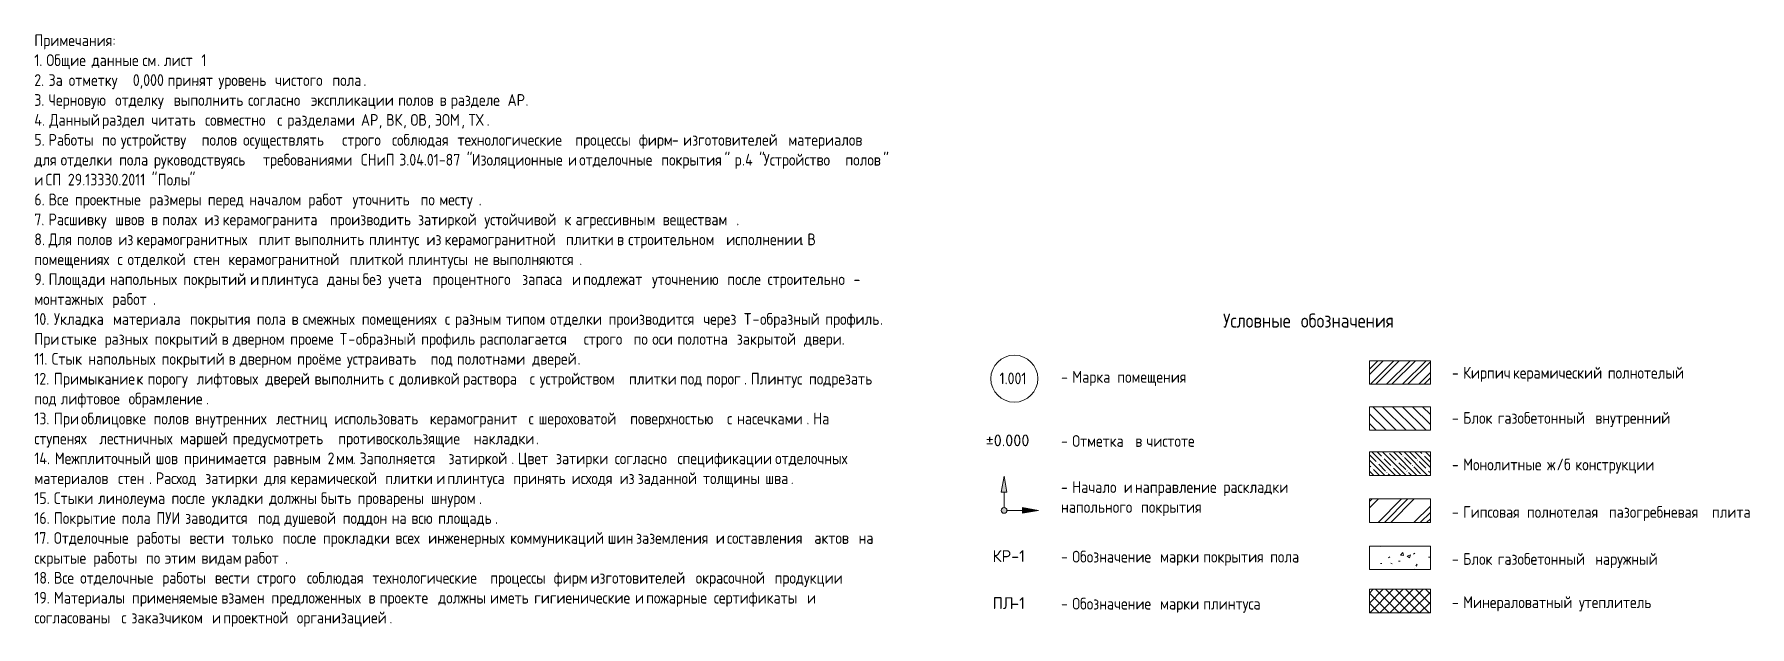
# Model space of a CAD drawing. Header units: millimetres. Extents: x 97 to 215964, y -4577 to 60645.
# Drawn here: x 97 to 36583, y 453 to 13050 of the extents above; entities that cross this region are included whole.
import ezdxf

# ---------------------------------------------------------------- set-up
doc = ezdxf.new("R2010")
doc.units = ezdxf.units.MM
for name, color, linetype, lineweight in [('A-DETL-____-THIN', 151, 'Continuous', 9), ('A-DETL-GENF-OTLN', 92, 'Continuous', 9), ('G-____-____-TEXT', 231, 'Continuous', 9)]:
    doc.layers.add(name, color=color, linetype=linetype, lineweight=lineweight)
doc.styles.add('GOST Common', font='GOST_Common.ttf', dxfattribs={"width": 0.9, "height": 250})
doc.styles.add('GOST Common_1', font='GOST_Common.ttf', dxfattribs={"width": 0.9, "height": 300})
doc.styles.add('ISOCPEUR', font='isocpeur.ttf', dxfattribs={"height": 250})

msp = doc.modelspace()

# ---------------------------------------------------------------- texts
at = {"layer": 'G-____-____-TEXT', "color": 7, "attachment_point": 1}
for s, insert, char_height, width, style in [('Примечания', (96.51237, 13047.95746), 250, 2013.0373125, 'GOST Common'), ('\\fGOST Common|b0|i0|c204|p34|;\\W.9;:', (1757.434245, 13047.95746), 250, 79.3670625, 'GOST Common'), ('1. ', (96.51237, 12624.624126), 250, 310.2530625, 'GOST Common'), ('Общие', (352.496745, 12624.624126), 250, 1075.0629375, 'GOST Common'), ('\\fGOST Common|b0|i0|c204|p34|;\\W.9; ', (1239.51237, 12624.624126), 250, 93.7974375, 'GOST Common'), ('данные', (1316.902995, 12624.624126), 250, 1212.1515, 'GOST Common'), ('\\fGOST Common|b0|i0|c204|p34|;\\W.9; ', (2317.027995, 12624.624126), 250, 93.7974375, 'GOST Common'), ('см', (2394.41862, 12624.624126), 250, 382.4049375, 'GOST Common'), ('. ', (2709.934245, 12624.624126), 250, 173.1645, 'GOST Common'), ('лист', (2852.809245, 12624.624126), 250, 800.8858125, 'GOST Common'), (' 1 .', (3513.60612, 12624.624126), 250, 404.0505, 'GOST Common'), ('2. ', (96.51237, 12201.290793), 250, 367.9745625, 'GOST Common'), ('За', (400.121745, 12201.290793), 250, 425.6960625, 'GOST Common'), ('\\fGOST Common|b0|i0|c204|p34|;\\W.9; ', (751.35612, 12201.290793), 250, 93.7974375, 'GOST Common'), ('отметку', (828.746745, 12201.290793), 250, 1486.328625, 'GOST Common'), (' 0,000 ', (2055.090495, 12201.290793), 250, 1060.6325625, 'GOST Common'), ('принят', (2930.19987, 12201.290793), 250, 1219.3666875, 'GOST Common'), ('\\fGOST Common|b0|i0|c204|p34|;\\W.9; ', (3936.277995, 12201.290793), 250, 93.7974375, 'GOST Common'), ('уровень', (4013.66862, 12201.290793), 250, 1363.6704375, 'GOST Common'), ('\\fGOST Common|b0|i0|c204|p34|;\\W.9; ', (5138.809245, 12201.290793), 250, 93.7974375, 'GOST Common'), ('чистого', (5216.19987, 12201.290793), 250, 1385.316, 'GOST Common'), ('\\fGOST Common|b0|i0|c204|p34|;\\W.9; ', (6359.19987, 12201.290793), 250, 93.7974375, 'GOST Common'), ('пола', (6436.590495, 12201.290793), 250, 800.8858125, 'GOST Common'), ('3. ', (96.51237, 11777.95746), 250, 367.9745625, 'GOST Common'), ('Черновую', (400.121745, 11777.95746), 250, 1623.4171875, 'GOST Common'), ('\\fGOST Common|b0|i0|c204|p34|;\\W.9; ', (1739.57487, 11777.95746), 250, 93.7974375, 'GOST Common'), ('отделку', (1816.965495, 11777.95746), 250, 1414.17675, 'GOST Common'), ('\\fGOST Common|b0|i0|c204|p34|;\\W.9; ', (2983.777995, 11777.95746), 250, 93.7974375, 'GOST Common'), ('выполнить', (3061.16862, 11777.95746), 250, 1825.4424375, 'GOST Common'), ('\\fGOST Common|b0|i0|c204|p34|;\\W.9; ', (4567.309245, 11777.95746), 250, 93.7974375, 'GOST Common'), ('согласно', (4644.69987, 11777.95746), 250, 1522.4045625, 'GOST Common'), ('\\fGOST Common|b0|i0|c204|p34|;\\W.9; ', (5900.809245, 11777.95746), 250, 93.7974375, 'GOST Common'), ('экспликации', (5978.19987, 11777.95746), 250, 2157.3410625, 'GOST Common'), ('\\fGOST Common|b0|i0|c204|p34|;\\W.9;.', (7097.38737, 12201.290793), 250, 79.3670625, 'GOST Common'), ('\\fGOST Common|b0|i0|c204|p34|;\\W.9; ', (7758.184245, 11777.95746), 250, 93.7974375, 'GOST Common'), ('полов', (7835.57487, 11777.95746), 250, 974.0503125, 'GOST Common'), ('\\fGOST Common|b0|i0|c204|p34|;\\W.9; ', (8639.246745, 11777.95746), 250, 93.7974375, 'GOST Common'), ('\\fGOST Common|b0|i0|c204|p34|;\\W.9;в', (8716.63737, 11777.95746), 250, 194.8100625, 'GOST Common'), ('\\fGOST Common|b0|i0|c204|p34|;\\W.9; ', (8877.371745, 11777.95746), 250, 93.7974375, 'GOST Common'), ('разделе', (8954.76237, 11777.95746), 250, 1370.885625, 'GOST Common'), ('\\fGOST Common|b0|i0|c204|p34|;\\W.9; ', (10085.85612, 11777.95746), 250, 93.7974375, 'GOST Common'), ('АР', (10163.246745, 11777.95746), 250, 461.772, 'GOST Common'), ('4. ', (96.51237, 11354.624126), 250, 389.620125, 'GOST Common'), ('Данный', (417.98112, 11354.624126), 250, 1262.6578125, 'GOST Common'), ('\\fGOST Common|b0|i0|c204|p34|;\\W.9; ', (1459.777995, 11354.624126), 250, 93.7974375, 'GOST Common'), ('раздел', (1537.16862, 11354.624126), 250, 1176.0755625, 'GOST Common'), ('\\fGOST Common|b0|i0|c204|p34|;\\W.9; ', (2507.527995, 11354.624126), 250, 93.7974375, 'GOST Common'), ('\\fGOST Common|b0|i0|c204|p34|;\\W.9; ', (3650.527995, 11354.624126), 250, 93.7974375, 'GOST Common'), ('\\fGOST Common|b0|i0|c204|p34|;\\W.9; ', (5186.434245, 11354.624126), 250, 93.7974375, 'GOST Common'), ('\\fGOST Common|b0|i0|c204|p34|;\\W.9; ', (5400.746745, 11354.624126), 250, 93.7974375, 'GOST Common'), ('разделами', (5478.13737, 11354.624126), 250, 1803.796875, 'GOST Common'), ('\\fGOST Common|b0|i0|c204|p34|;\\W.9; ', (6966.41862, 11354.624126), 250, 93.7974375, 'GOST Common'), ('АР', (7043.809245, 11354.624126), 250, 461.772, 'GOST Common'), ('ВК', (7579.590495, 11354.624126), 250, 440.1264375, 'GOST Common'), ('ОВ', (8097.51237, 11354.624126), 250, 440.1264375, 'GOST Common'), ('ЭОМ', (8615.434245, 11354.624126), 250, 685.4428125, 'GOST Common'), ('ТХ', (9335.76237, 11354.624126), 250, 461.772, 'GOST Common'), ('\\fGOST Common|b0|i0|c204|p34|;\\W.9;.', (10544.246745, 11777.95746), 250, 79.3670625, 'GOST Common'), ('читать', (2584.91862, 11354.624126), 250, 1291.5185625, 'GOST Common'), ('совместно', (3727.91862, 11354.624126), 250, 1767.7209375, 'GOST Common'), ('\\fGOST Common|b0|i0|c204|p34|;\\W.9;с', (5263.82487, 11354.624126), 250, 165.9493125, 'GOST Common'), (', ', (7424.809245, 11354.624126), 250, 187.594875, 'GOST Common'), (', ', (7942.73112, 11354.624126), 250, 187.594875, 'GOST Common'), (', ', (8460.652995, 11354.624126), 250, 187.594875, 'GOST Common'), (', ', (9180.98112, 11354.624126), 250, 187.594875, 'GOST Common'), ('\\fGOST Common|b0|i0|c204|p34|;\\W.9;.', (9716.76237, 11354.624126), 250, 79.3670625, 'GOST Common'), ('5. ', (96.51237, 10931.290793), 250, 367.9745625, 'GOST Common'), ('Работы', (400.121745, 10931.290793), 250, 1284.303375, 'GOST Common'), ('\\fGOST Common|b0|i0|c204|p34|;\\W.9; ', (1459.777995, 10931.290793), 250, 93.7974375, 'GOST Common'), ('по', (1537.16862, 10931.290793), 250, 389.620125, 'GOST Common'), ('\\fGOST Common|b0|i0|c204|p34|;\\W.9; ', (1858.63737, 10931.290793), 250, 93.7974375, 'GOST Common'), ('устройству', (1936.027995, 10931.290793), 250, 1991.39175, 'GOST Common'), ('\\fGOST Common|b0|i0|c204|p34|;\\W.9; ', (3579.090495, 10931.290793), 250, 93.7974375, 'GOST Common'), ('полов', (3656.48112, 10931.290793), 250, 974.0503125, 'GOST Common'), ('\\fGOST Common|b0|i0|c204|p34|;\\W.9; ', (4460.152995, 10931.290793), 250, 93.7974375, 'GOST Common'), ('осуществлять', (4537.54362, 10931.290793), 250, 2460.3789375, 'GOST Common'), ('\\fGOST Common|b0|i0|c204|p34|;\\W.9; ', (6567.559245, 10931.290793), 250, 93.7974375, 'GOST Common'), ('строго', (6644.94987, 10931.290793), 250, 1190.5059375, 'GOST Common'), ('\\fGOST Common|b0|i0|c204|p34|;\\W.9; ', (7627.215495, 10931.290793), 250, 93.7974375, 'GOST Common'), ('соблюдая', (7704.60612, 10931.290793), 250, 1594.5564375, 'GOST Common'), ('\\fGOST Common|b0|i0|c204|p34|;\\W.9; ', (9020.246745, 10931.290793), 250, 93.7974375, 'GOST Common'), ('технологические', (9097.63737, 10931.290793), 250, 2943.7965, 'GOST Common'), ('\\fGOST Common|b0|i0|c204|p34|;\\W.9; ', (11526.51237, 10931.290793), 250, 93.7974375, 'GOST Common'), ('процессы', (11603.902995, 10931.290793), 250, 1544.050125, 'GOST Common'), ('\\fGOST Common|b0|i0|c204|p34|;\\W.9; ', (12877.871745, 10931.290793), 250, 93.7974375, 'GOST Common'), ('фирм', (12955.26237, 10931.290793), 250, 851.392125, 'GOST Common'), ('- ', (13657.73112, 10931.290793), 250, 288.6075, 'GOST Common'), ('изготовителей', (13895.85612, 10931.290793), 250, 2619.1130625, 'GOST Common'), ('\\fGOST Common|b0|i0|c204|p34|;\\W.9; ', (16056.840495, 10931.290793), 250, 93.7974375, 'GOST Common'), ('материалов', (16134.23112, 10931.290793), 250, 2063.543625, 'GOST Common'), ('\\fGOST Common|b0|i0|c204|p34|;\\W.9; ', (17836.82487, 10931.290793), 250, 93.7974375, 'GOST Common'), ('для', (96.51237, 10507.95746), 250, 584.4301875, 'GOST Common'), ('\\fGOST Common|b0|i0|c204|p34|;\\W.9; ', (578.715495, 10507.95746), 250, 93.7974375, 'GOST Common'), ('отделки', (656.10612, 10507.95746), 250, 1414.17675, 'GOST Common'), ('\\fGOST Common|b0|i0|c204|p34|;\\W.9; ', (1822.91862, 10507.95746), 250, 93.7974375, 'GOST Common'), ('пола', (1900.309245, 10507.95746), 250, 800.8858125, 'GOST Common'), ('\\fGOST Common|b0|i0|c204|p34|;\\W.9; ', (2561.10612, 10507.95746), 250, 93.7974375, 'GOST Common'), ('руководствуясь', (2638.496745, 10507.95746), 250, 2720.1256875, 'GOST Common'), ('\\fGOST Common|b0|i0|c204|p34|;\\W.9; ', (4882.82487, 10507.95746), 250, 93.7974375, 'GOST Common'), ('требованиями', (4960.215495, 10507.95746), 250, 2431.5181875, 'GOST Common'), ('\\fGOST Common|b0|i0|c204|p34|;\\W.9; ', (6966.41862, 10507.95746), 250, 93.7974375, 'GOST Common'), ('СНиП', (7043.809245, 10507.95746), 250, 822.531375, 'GOST Common'), (' 3.04.01-87 "', (7722.465495, 10507.95746), 250, 2034.682875, 'GOST Common'), ('Изоляционные', (9401.246745, 10507.95746), 250, 2388.2270625, 'GOST Common'), ('\\fGOST Common|b0|i0|c204|p34|;\\W.9; ', (11371.73112, 10507.95746), 250, 93.7974375, 'GOST Common'), ('\\fGOST Common|b0|i0|c204|p34|;\\W.9;и', (11449.121745, 10507.95746), 250, 194.8100625, 'GOST Common'), ('\\fGOST Common|b0|i0|c204|p34|;\\W.9; ', (11609.85612, 10507.95746), 250, 93.7974375, 'GOST Common'), ('отделочные', (11687.246745, 10507.95746), 250, 2020.2525, 'GOST Common'), ('\\fGOST Common|b0|i0|c204|p34|;\\W.9; ', (13354.121745, 10507.95746), 250, 93.7974375, 'GOST Common'), ('покрытия', (13431.51237, 10507.95746), 250, 1630.632375, 'GOST Common'), ('" ', (14776.91862, 10507.95746), 250, 259.74675, 'GOST Common'), ('\\fGOST Common|b0|i0|c204|p34|;\\W.9;р', (14991.23112, 10507.95746), 250, 194.8100625, 'GOST Common'), ('.4 "', (15151.965495, 10507.95746), 250, 555.5694375, 'GOST Common'), ('Устройство', (15610.35612, 10507.95746), 250, 2013.0373125, 'GOST Common'), ('\\fGOST Common|b0|i0|c204|p34|;\\W.9; ', (17271.277995, 10507.95746), 250, 93.7974375, 'GOST Common'), ('полов', (17348.66862, 10507.95746), 250, 974.0503125, 'GOST Common'), ('" ', (18152.340495, 10507.95746), 250, 173.1645, 'GOST Common'), ('\\fGOST Common|b0|i0|c204|p34|;\\W.9;и', (96.51237, 10084.624126), 250, 194.8100625, 'GOST Common'), ('\\fGOST Common|b0|i0|c204|p34|;\\W.9; ', (257.246745, 10084.624126), 250, 93.7974375, 'GOST Common'), ('СП', (334.63737, 10084.624126), 250, 411.2656875, 'GOST Common'), (' 29.13330.2011 "', (673.965495, 10084.624126), 250, 2482.0245, 'GOST Common'), ('Полы', (2721.840495, 10084.624126), 250, 822.531375, 'GOST Common'), ('\\fGOST Common|b0|i0|c204|p34|;\\W.9;"', (3400.496745, 10084.624126), 250, 165.9493125, 'GOST Common'), ('6. ', (96.51237, 9661.290793), 250, 367.9745625, 'GOST Common'), ('Все', (400.121745, 9661.290793), 250, 584.4301875, 'GOST Common'), ('\\fGOST Common|b0|i0|c204|p34|;\\W.9; ', (882.32487, 9661.290793), 250, 93.7974375, 'GOST Common'), ('проектные', (959.715495, 9661.290793), 250, 1825.4424375, 'GOST Common'), ('\\fGOST Common|b0|i0|c204|p34|;\\W.9; ', (2465.85612, 9661.290793), 250, 93.7974375, 'GOST Common'), ('размеры', (2543.246745, 9661.290793), 250, 1414.17675, 'GOST Common'), ('\\fGOST Common|b0|i0|c204|p34|;\\W.9; ', (3710.059245, 9661.290793), 250, 93.7974375, 'GOST Common'), ('перед', (3787.44987, 9661.290793), 250, 974.0503125, 'GOST Common'), ('\\fGOST Common|b0|i0|c204|p34|;\\W.9; ', (4591.121745, 9661.290793), 250, 93.7974375, 'GOST Common'), ('началом', (4668.51237, 9661.290793), 250, 1428.607125, 'GOST Common'), ('\\fGOST Common|b0|i0|c204|p34|;\\W.9; ', (5847.23112, 9661.290793), 250, 93.7974375, 'GOST Common'), ('работ', (5924.621745, 9661.290793), 250, 1046.2021875, 'GOST Common'), ('\\fGOST Common|b0|i0|c204|p34|;\\W.9; ', (6787.82487, 9661.290793), 250, 93.7974375, 'GOST Common'), ('уточнить', (6865.215495, 9661.290793), 250, 1659.493125, 'GOST Common'), ('\\fGOST Common|b0|i0|c204|p34|;\\W.9; ', (8234.434245, 9661.290793), 250, 93.7974375, 'GOST Common'), ('по', (8311.82487, 9661.290793), 250, 389.620125, 'GOST Common'), ('\\fGOST Common|b0|i0|c204|p34|;\\W.9; ', (8633.29362, 9661.290793), 250, 93.7974375, 'GOST Common'), ('месту', (8710.684245, 9661.290793), 250, 1017.3414375, 'GOST Common'), ('7. ', (96.51237, 9237.95746), 250, 367.9745625, 'GOST Common'), ('Расшивку', (400.121745, 9237.95746), 250, 1623.4171875, 'GOST Common'), ('\\fGOST Common|b0|i0|c204|p34|;\\W.9; ', (1739.57487, 9237.95746), 250, 93.7974375, 'GOST Common'), ('швов', (1816.965495, 9237.95746), 250, 829.7465625, 'GOST Common'), ('\\fGOST Common|b0|i0|c204|p34|;\\W.9; ', (2501.57487, 9237.95746), 250, 93.7974375, 'GOST Common'), ('\\fGOST Common|b0|i0|c204|p34|;\\W.9;в', (2578.965495, 9237.95746), 250, 194.8100625, 'GOST Common'), ('\\fGOST Common|b0|i0|c204|p34|;\\W.9; ', (2739.69987, 9237.95746), 250, 93.7974375, 'GOST Common'), ('полах', (2817.090495, 9237.95746), 250, 995.695875, 'GOST Common'), ('\\fGOST Common|b0|i0|c204|p34|;\\W.9; ', (3638.621745, 9237.95746), 250, 93.7974375, 'GOST Common'), ('из', (3716.01237, 9237.95746), 250, 375.18975, 'GOST Common'), ('\\fGOST Common|b0|i0|c204|p34|;\\W.9; ', (4025.57487, 9237.95746), 250, 93.7974375, 'GOST Common'), ('керамогранита', (4102.965495, 9237.95746), 250, 2669.619375, 'GOST Common'), ('\\fGOST Common|b0|i0|c204|p34|;\\W.9; ', (6305.621745, 9237.95746), 250, 93.7974375, 'GOST Common'), ('производить', (6383.01237, 9237.95746), 250, 2178.986625, 'GOST Common'), ('\\fGOST Common|b0|i0|c204|p34|;\\W.9; ', (8180.85612, 9237.95746), 250, 93.7974375, 'GOST Common'), ('затиркой', (8258.246745, 9237.95746), 250, 1616.202, 'GOST Common'), ('\\fGOST Common|b0|i0|c204|p34|;\\W.9;.', (9550.07487, 9661.290793), 250, 79.3670625, 'GOST Common'), ('\\fGOST Common|b0|i0|c204|p34|;\\W.9; ', (9591.746745, 9237.95746), 250, 93.7974375, 'GOST Common'), ('устойчивой', (9669.13737, 9237.95746), 250, 1969.7461875, 'GOST Common'), ('\\fGOST Common|b0|i0|c204|p34|;\\W.9; ', (11294.340495, 9237.95746), 250, 93.7974375, 'GOST Common'), ('\\fGOST Common|b0|i0|c204|p34|;\\W.9;к', (11371.73112, 9237.95746), 250, 194.8100625, 'GOST Common'), ('\\fGOST Common|b0|i0|c204|p34|;\\W.9; ', (11532.465495, 9237.95746), 250, 93.7974375, 'GOST Common'), ('агрессивным', (11609.85612, 9237.95746), 250, 2150.125875, 'GOST Common'), ('\\fGOST Common|b0|i0|c204|p34|;\\W.9; ', (13383.88737, 9237.95746), 250, 93.7974375, 'GOST Common'), ('веществам', (13461.277995, 9237.95746), 250, 1897.5943125, 'GOST Common'), ('8. ', (96.51237, 8814.624126), 250, 367.9745625, 'GOST Common'), ('Для', (400.121745, 8814.624126), 250, 634.9365, 'GOST Common'), ('\\fGOST Common|b0|i0|c204|p34|;\\W.9; ', (923.996745, 8814.624126), 250, 93.7974375, 'GOST Common'), ('\\fGOST Common|b0|i0|c204|p34|;\\W.9; ', (1805.059245, 8814.624126), 250, 93.7974375, 'GOST Common'), ('из', (1882.44987, 8814.624126), 250, 375.18975, 'GOST Common'), ('\\fGOST Common|b0|i0|c204|p34|;\\W.9; ', (2192.01237, 8814.624126), 250, 93.7974375, 'GOST Common'), ('\\fGOST Common|b0|i0|c204|p34|;\\W.9; ', (4793.527995, 8814.624126), 250, 93.7974375, 'GOST Common'), ('\\fGOST Common|b0|i0|c204|p34|;\\W.9; ', (5555.527995, 8814.624126), 250, 93.7974375, 'GOST Common'), ('\\fGOST Common|b0|i0|c204|p34|;\\W.9; ', (7139.059245, 8814.624126), 250, 93.7974375, 'GOST Common'), ('\\fGOST Common|b0|i0|c204|p34|;\\W.9; ', (8359.44987, 8814.624126), 250, 93.7974375, 'GOST Common'), ('из', (8436.840495, 8814.624126), 250, 375.18975, 'GOST Common'), ('\\fGOST Common|b0|i0|c204|p34|;\\W.9; ', (8746.402995, 8814.624126), 250, 93.7974375, 'GOST Common'), ('керамогранитной', (8823.79362, 8814.624126), 250, 3037.5939375, 'GOST Common'), ('\\fGOST Common|b0|i0|c204|p34|;\\W.9; ', (11330.059245, 8814.624126), 250, 93.7974375, 'GOST Common'), ('\\fGOST Common|b0|i0|c204|p34|;\\W.9; ', (12413.527995, 8814.624126), 250, 93.7974375, 'GOST Common'), ('\\fGOST Common|b0|i0|c204|p34|;\\W.9; ', (12651.652995, 8814.624126), 250, 93.7974375, 'GOST Common'), ('\\fGOST Common|b0|i0|c204|p34|;\\W.9; ', (14735.246745, 8814.624126), 250, 93.7974375, 'GOST Common'), ('\\fGOST Common|b0|i0|c204|p34|;\\W.9;.', (15026.94987, 9237.95746), 250, 79.3670625, 'GOST Common'), ('\\fGOST Common|b0|i0|c204|p34|;\\W.9;В', (16539.04362, 8814.624126), 250, 223.6708125, 'GOST Common'), ('\\fGOST Common|b0|i0|c204|p34|;\\W.9; ', (16723.590495, 8814.624126), 250, 93.7974375, 'GOST Common'), ('полов', (1001.38737, 8814.624126), 250, 974.0503125, 'GOST Common'), ('отделкой', (2078.902995, 8391.290793), 250, 1608.9868125, 'GOST Common'), ('керамогранитных', (2269.402995, 8814.624126), 250, 3059.2395, 'GOST Common'), ('керамогранитной', (4222.027995, 8391.290793), 250, 3037.5939375, 'GOST Common'), ('плит', (4870.91862, 8814.624126), 250, 829.7465625, 'GOST Common'), ('выполнить', (5632.91862, 8814.624126), 250, 1825.4424375, 'GOST Common'), ('плиткой', (6805.684245, 8391.290793), 250, 1414.17675, 'GOST Common'), ('плинтус', (7216.44987, 8814.624126), 250, 1385.316, 'GOST Common'), ('плитки', (11407.44987, 8814.624126), 250, 1219.3666875, 'GOST Common'), ('\\fGOST Common|b0|i0|c204|p34|;\\W.9;в', (12490.91862, 8814.624126), 250, 194.8100625, 'GOST Common'), ('строительном', (12729.04362, 8814.624126), 250, 2431.5181875, 'GOST Common'), ('исполнении', (14812.63737, 8814.624126), 250, 1919.239875, 'GOST Common'), ('. ', (16396.16862, 8814.624126), 250, 173.1645, 'GOST Common'), ('помещениях', (96.51237, 8391.290793), 250, 2049.11325, 'GOST Common'), ('\\fGOST Common|b0|i0|c204|p34|;\\W.9; ', (1787.19987, 8391.290793), 250, 93.7974375, 'GOST Common'), ('\\fGOST Common|b0|i0|c204|p34|;\\W.9;с', (1864.590495, 8391.290793), 250, 165.9493125, 'GOST Common'), ('\\fGOST Common|b0|i0|c204|p34|;\\W.9; ', (2001.51237, 8391.290793), 250, 93.7974375, 'GOST Common'), ('\\fGOST Common|b0|i0|c204|p34|;\\W.9; ', (3406.44987, 8391.290793), 250, 93.7974375, 'GOST Common'), ('стен', (3483.840495, 8391.290793), 250, 800.8858125, 'GOST Common'), ('\\fGOST Common|b0|i0|c204|p34|;\\W.9; ', (4144.63737, 8391.290793), 250, 93.7974375, 'GOST Common'), ('\\fGOST Common|b0|i0|c204|p34|;\\W.9; ', (6728.29362, 8391.290793), 250, 93.7974375, 'GOST Common'), ('\\fGOST Common|b0|i0|c204|p34|;\\W.9; ', (7972.496745, 8391.290793), 250, 93.7974375, 'GOST Common'), ('плинтусы', (8049.88737, 8391.290793), 250, 1601.771625, 'GOST Common'), ('\\fGOST Common|b0|i0|c204|p34|;\\W.9; ', (9371.48112, 8391.290793), 250, 93.7974375, 'GOST Common'), ('не', (9448.871745, 8391.290793), 250, 389.620125, 'GOST Common'), ('\\fGOST Common|b0|i0|c204|p34|;\\W.9; ', (9770.340495, 8391.290793), 250, 93.7974375, 'GOST Common'), ('выполняются', (9847.73112, 8391.290793), 250, 2229.4929375, 'GOST Common'), ('\\fGOST Common|b0|i0|c204|p34|;\\W.9;.', (11687.246745, 8391.290793), 250, 79.3670625, 'GOST Common'), ('9. ', (96.51237, 7967.95746), 250, 367.9745625, 'GOST Common'), ('Площади', (400.121745, 7967.95746), 250, 1486.328625, 'GOST Common'), ('\\fGOST Common|b0|i0|c204|p34|;\\W.9; ', (1626.465495, 7967.95746), 250, 93.7974375, 'GOST Common'), ('напольных', (1703.85612, 7967.95746), 250, 1796.5816875, 'GOST Common'), ('\\fGOST Common|b0|i0|c204|p34|;\\W.9; ', (3186.184245, 7967.95746), 250, 93.7974375, 'GOST Common'), ('покрытий', (3263.57487, 7967.95746), 250, 1630.632375, 'GOST Common'), ('\\fGOST Common|b0|i0|c204|p34|;\\W.9; ', (4608.98112, 7967.95746), 250, 93.7974375, 'GOST Common'), ('\\fGOST Common|b0|i0|c204|p34|;\\W.9;и', (4686.371745, 7967.95746), 250, 194.8100625, 'GOST Common'), ('\\fGOST Common|b0|i0|c204|p34|;\\W.9; ', (4847.10612, 7967.95746), 250, 93.7974375, 'GOST Common'), ('плинтуса', (4924.496745, 7967.95746), 250, 1601.771625, 'GOST Common'), ('\\fGOST Common|b0|i0|c204|p34|;\\W.9; ', (6246.090495, 7967.95746), 250, 93.7974375, 'GOST Common'), ('даны', (6323.48112, 7967.95746), 250, 822.531375, 'GOST Common'), ('\\fGOST Common|b0|i0|c204|p34|;\\W.9; ', (7002.13737, 7967.95746), 250, 93.7974375, 'GOST Common'), ('без', (7079.527995, 7967.95746), 250, 569.9998125, 'GOST Common'), ('\\fGOST Common|b0|i0|c204|p34|;\\W.9; ', (7549.82487, 7967.95746), 250, 93.7974375, 'GOST Common'), ('учета', (7627.215495, 7967.95746), 250, 1046.2021875, 'GOST Common'), ('\\fGOST Common|b0|i0|c204|p34|;\\W.9; ', (8490.41862, 7967.95746), 250, 93.7974375, 'GOST Common'), ('процентного', (8567.809245, 7967.95746), 250, 2215.0625625, 'GOST Common'), ('\\fGOST Common|b0|i0|c204|p34|;\\W.9; ', (10395.41862, 7967.95746), 250, 93.7974375, 'GOST Common'), ('запаса', (10472.809245, 7967.95746), 250, 1190.5059375, 'GOST Common'), ('\\fGOST Common|b0|i0|c204|p34|;\\W.9; ', (11455.07487, 7967.95746), 250, 93.7974375, 'GOST Common'), ('\\fGOST Common|b0|i0|c204|p34|;\\W.9;и', (11532.465495, 7967.95746), 250, 194.8100625, 'GOST Common'), ('\\fGOST Common|b0|i0|c204|p34|;\\W.9; ', (11693.19987, 7967.95746), 250, 93.7974375, 'GOST Common'), ('подлежат', (11770.590495, 7967.95746), 250, 1681.1386875, 'GOST Common'), ('\\fGOST Common|b0|i0|c204|p34|;\\W.9; ', (13157.66862, 7967.95746), 250, 93.7974375, 'GOST Common'), ('уточнению', (13235.059245, 7967.95746), 250, 1847.088, 'GOST Common'), ('\\fGOST Common|b0|i0|c204|p34|;\\W.9; ', (14759.059245, 7967.95746), 250, 93.7974375, 'GOST Common'), ('после', (14836.44987, 7967.95746), 250, 945.1895625, 'GOST Common'), ('\\fGOST Common|b0|i0|c204|p34|;\\W.9; ', (15616.309245, 7967.95746), 250, 93.7974375, 'GOST Common'), ('строительно', (15693.69987, 7967.95746), 250, 2215.0625625, 'GOST Common'), ('- ', (17521.309245, 7967.95746), 250, 288.6075, 'GOST Common'), ('монтажных', (96.51237, 7544.624126), 250, 1919.239875, 'GOST Common'), ('\\fGOST Common|b0|i0|c204|p34|;\\W.9; ', (1680.04362, 7544.624126), 250, 93.7974375, 'GOST Common'), ('работ', (1757.434245, 7544.624126), 250, 1046.2021875, 'GOST Common'), ('\\fGOST Common|b0|i0|c204|p34|;\\W.9;.', (2620.63737, 7544.624126), 250, 79.3670625, 'GOST Common'), ('10. ', (96.51237, 7121.290793), 250, 505.063125, 'GOST Common'), ('Укладка', (513.23112, 7121.290793), 250, 1428.607125, 'GOST Common'), ('\\fGOST Common|b0|i0|c204|p34|;\\W.9; ', (1691.94987, 7121.290793), 250, 93.7974375, 'GOST Common'), ('материала', (1769.340495, 7121.290793), 250, 1890.379125, 'GOST Common'), ('\\fGOST Common|b0|i0|c204|p34|;\\W.9; ', (3329.059245, 7121.290793), 250, 93.7974375, 'GOST Common'), ('покрытия', (3406.44987, 7121.290793), 250, 1630.632375, 'GOST Common'), ('\\fGOST Common|b0|i0|c204|p34|;\\W.9; ', (4751.85612, 7121.290793), 250, 93.7974375, 'GOST Common'), ('пола', (4829.246745, 7121.290793), 250, 800.8858125, 'GOST Common'), ('\\fGOST Common|b0|i0|c204|p34|;\\W.9; ', (5490.04362, 7121.290793), 250, 93.7974375, 'GOST Common'), ('\\fGOST Common|b0|i0|c204|p34|;\\W.9;в', (5567.434245, 7121.290793), 250, 194.8100625, 'GOST Common'), ('\\fGOST Common|b0|i0|c204|p34|;\\W.9; ', (5728.16862, 7121.290793), 250, 93.7974375, 'GOST Common'), ('смежных', (5805.559245, 7121.290793), 250, 1428.607125, 'GOST Common'), ('\\fGOST Common|b0|i0|c204|p34|;\\W.9; ', (6984.277995, 7121.290793), 250, 93.7974375, 'GOST Common'), ('помещениях', (7061.66862, 7121.290793), 250, 2049.11325, 'GOST Common'), ('\\fGOST Common|b0|i0|c204|p34|;\\W.9; ', (8752.35612, 7121.290793), 250, 93.7974375, 'GOST Common'), ('\\fGOST Common|b0|i0|c204|p34|;\\W.9;с', (8829.746745, 7121.290793), 250, 165.9493125, 'GOST Common'), ('\\fGOST Common|b0|i0|c204|p34|;\\W.9; ', (8966.66862, 7121.290793), 250, 93.7974375, 'GOST Common'), ('разным', (9044.059245, 7121.290793), 250, 1219.3666875, 'GOST Common'), ('\\fGOST Common|b0|i0|c204|p34|;\\W.9; ', (10050.13737, 7121.290793), 250, 93.7974375, 'GOST Common'), ('типом', (10127.527995, 7121.290793), 250, 1046.2021875, 'GOST Common'), ('\\fGOST Common|b0|i0|c204|p34|;\\W.9; ', (10990.73112, 7121.290793), 250, 93.7974375, 'GOST Common'), ('отделки', (11068.121745, 7121.290793), 250, 1414.17675, 'GOST Common'), ('\\fGOST Common|b0|i0|c204|p34|;\\W.9; ', (12234.934245, 7121.290793), 250, 93.7974375, 'GOST Common'), ('производится', (12312.32487, 7121.290793), 250, 2344.9359375, 'GOST Common'), ('\\fGOST Common|b0|i0|c204|p34|;\\W.9; ', (14247.090495, 7121.290793), 250, 93.7974375, 'GOST Common'), ('через', (14324.48112, 7121.290793), 250, 959.6199375, 'GOST Common'), ('\\fGOST Common|b0|i0|c204|p34|;\\W.9; ', (15116.246745, 7121.290793), 250, 93.7974375, 'GOST Common'), ('\\fGOST Common|b0|i0|c204|p34|;\\W.9;Т', (15193.63737, 7121.290793), 250, 216.455625, 'GOST Common'), ('\\fGOST Common|b0|i0|c204|p34|;\\W.9;-', (15372.23112, 7121.290793), 250, 194.8100625, 'GOST Common'), ('образный', (15532.965495, 7121.290793), 250, 1587.34125, 'GOST Common'), ('\\fGOST Common|b0|i0|c204|p34|;\\W.9; ', (16842.652995, 7121.290793), 250, 93.7974375, 'GOST Common'), ('профиль', (16920.04362, 7121.290793), 250, 1414.17675, 'GOST Common'), ('Условные', (25381.711677, 7112.388384), 300, 1890.379125, 'GOST Common_1'), ('\\fGOST Common|b0|i0|c204|p34|;\\W.9; ', (26941.430427, 7112.388384), 300, 115.443, 'GOST Common_1'), ('обозначения', (27036.680427, 7112.388384), 300, 2568.60675, 'GOST Common_1'), ('При', (96.51237, 6697.95746), 250, 606.07575, 'GOST Common'), ('\\fGOST Common|b0|i0|c204|p34|;\\W.9; ', (596.57487, 6697.95746), 250, 93.7974375, 'GOST Common'), ('стыке', (673.965495, 6697.95746), 250, 1017.3414375, 'GOST Common'), ('\\fGOST Common|b0|i0|c204|p34|;\\W.9; ', (1513.35612, 6697.95746), 250, 93.7974375, 'GOST Common'), ('разных', (1590.746745, 6697.95746), 250, 1197.721125, 'GOST Common'), ('\\fGOST Common|b0|i0|c204|p34|;\\W.9; ', (2578.965495, 6697.95746), 250, 93.7974375, 'GOST Common'), ('покрытий', (2656.35612, 6697.95746), 250, 1630.632375, 'GOST Common'), ('\\fGOST Common|b0|i0|c204|p34|;\\W.9; ', (4001.76237, 6697.95746), 250, 93.7974375, 'GOST Common'), ('\\fGOST Common|b0|i0|c204|p34|;\\W.9;в', (4079.152995, 6697.95746), 250, 194.8100625, 'GOST Common'), ('\\fGOST Common|b0|i0|c204|p34|;\\W.9; ', (4239.88737, 6697.95746), 250, 93.7974375, 'GOST Common'), ('дверном', (4317.277995, 6697.95746), 250, 1385.316, 'GOST Common'), ('\\fGOST Common|b0|i0|c204|p34|;\\W.9; ', (5460.277995, 6697.95746), 250, 93.7974375, 'GOST Common'), ('проеме', (5537.66862, 6697.95746), 250, 1190.5059375, 'GOST Common'), ('\\fGOST Common|b0|i0|c204|p34|;\\W.9; ', (6519.934245, 6697.95746), 250, 93.7974375, 'GOST Common'), ('\\fGOST Common|b0|i0|c204|p34|;\\W.9;Т', (6597.32487, 6697.95746), 250, 216.455625, 'GOST Common'), ('образный', (6936.652995, 6697.95746), 250, 1587.34125, 'GOST Common'), ('\\fGOST Common|b0|i0|c204|p34|;\\W.9; ', (8246.340495, 6697.95746), 250, 93.7974375, 'GOST Common'), ('профиль', (8323.73112, 6697.95746), 250, 1414.17675, 'GOST Common'), ('\\fGOST Common|b0|i0|c204|p34|;\\W.9; ', (9490.54362, 6697.95746), 250, 93.7974375, 'GOST Common'), ('располагается', (9567.934245, 6697.95746), 250, 2590.2523125, 'GOST Common'), ('\\fGOST Common|b0|i0|c204|p34|;\\W.9; ', (11705.10612, 6697.95746), 250, 93.7974375, 'GOST Common'), ('строго', (11782.496745, 6697.95746), 250, 1190.5059375, 'GOST Common'), ('\\fGOST Common|b0|i0|c204|p34|;\\W.9; ', (12764.76237, 6697.95746), 250, 93.7974375, 'GOST Common'), ('по', (12842.152995, 6697.95746), 250, 389.620125, 'GOST Common'), ('\\fGOST Common|b0|i0|c204|p34|;\\W.9; ', (13163.621745, 6697.95746), 250, 93.7974375, 'GOST Common'), ('оси', (13241.01237, 6697.95746), 250, 555.5694375, 'GOST Common'), ('\\fGOST Common|b0|i0|c204|p34|;\\W.9; ', (13699.402995, 6697.95746), 250, 93.7974375, 'GOST Common'), ('полотна', (13776.79362, 6697.95746), 250, 1435.8223125, 'GOST Common'), ('\\fGOST Common|b0|i0|c204|p34|;\\W.9; ', (14961.465495, 6697.95746), 250, 93.7974375, 'GOST Common'), ('закрытой', (15038.85612, 6697.95746), 250, 1637.8475625, 'GOST Common'), ('\\fGOST Common|b0|i0|c204|p34|;\\W.9; ', (16390.215495, 6697.95746), 250, 93.7974375, 'GOST Common'), ('двери', (16467.60612, 6697.95746), 250, 974.0503125, 'GOST Common'), ('. ', (18086.85612, 7121.290793), 250, 173.1645, 'GOST Common'), ('11. ', (96.51237, 6274.624126), 250, 447.341625, 'GOST Common'), ('Стык', (465.60612, 6274.624126), 250, 851.392125, 'GOST Common'), ('\\fGOST Common|b0|i0|c204|p34|;\\W.9; ', (1168.07487, 6274.624126), 250, 93.7974375, 'GOST Common'), ('\\fGOST Common|b0|i0|c204|p34|;\\W.9; ', (2727.79362, 6274.624126), 250, 93.7974375, 'GOST Common'), ('покрытий', (2805.184245, 6274.624126), 250, 1630.632375, 'GOST Common'), ('\\fGOST Common|b0|i0|c204|p34|;\\W.9; ', (4150.590495, 6274.624126), 250, 93.7974375, 'GOST Common'), ('\\fGOST Common|b0|i0|c204|p34|;\\W.9; ', (4388.715495, 6274.624126), 250, 93.7974375, 'GOST Common'), ('\\fGOST Common|b0|i0|c204|p34|;\\W.9; ', (5609.10612, 6274.624126), 250, 93.7974375, 'GOST Common'), ('проёме', (5686.496745, 6274.624126), 250, 1190.5059375, 'GOST Common'), ('\\fGOST Common|b0|i0|c204|p34|;\\W.9; ', (6668.76237, 6274.624126), 250, 93.7974375, 'GOST Common'), ('\\fGOST Common|b0|i0|c204|p34|;\\W.9;-', (6775.91862, 6697.95746), 250, 194.8100625, 'GOST Common'), ('\\fGOST Common|b0|i0|c204|p34|;\\W.9; ', (8448.746745, 6274.624126), 250, 93.7974375, 'GOST Common'), ('\\fGOST Common|b0|i0|c204|p34|;\\W.9; ', (9008.340495, 6274.624126), 250, 93.7974375, 'GOST Common'), ('\\fGOST Common|b0|i0|c204|p34|;\\W.9; ', (10609.73112, 6274.624126), 250, 93.7974375, 'GOST Common'), ('дверей', (10687.121745, 6274.624126), 250, 1168.860375, 'GOST Common'), ('\\fGOST Common|b0|i0|c204|p34|;\\W.9;.', (17271.277995, 6697.95746), 250, 79.3670625, 'GOST Common'), ('12. ', (96.51237, 5851.290793), 250, 505.063125, 'GOST Common'), ('Примыкание', (513.23112, 5851.290793), 250, 2034.682875, 'GOST Common'), ('напольных', (1245.465495, 6274.624126), 250, 1796.5816875, 'GOST Common'), ('\\fGOST Common|b0|i0|c204|p34|;\\W.9; ', (2192.01237, 5851.290793), 250, 93.7974375, 'GOST Common'), ('\\fGOST Common|b0|i0|c204|p34|;\\W.9; ', (2430.13737, 5851.290793), 250, 93.7974375, 'GOST Common'), ('\\fGOST Common|b0|i0|c204|p34|;\\W.9; ', (3471.934245, 5851.290793), 250, 93.7974375, 'GOST Common'), ('лифтовых', (3549.32487, 5851.290793), 250, 1681.1386875, 'GOST Common'), ('\\fGOST Common|b0|i0|c204|p34|;\\W.9;в', (4227.98112, 6274.624126), 250, 194.8100625, 'GOST Common'), ('дверном', (4466.10612, 6274.624126), 250, 1385.316, 'GOST Common'), ('\\fGOST Common|b0|i0|c204|p34|;\\W.9; ', (4936.402995, 5851.290793), 250, 93.7974375, 'GOST Common'), ('дверей', (5013.79362, 5851.290793), 250, 1168.860375, 'GOST Common'), ('\\fGOST Common|b0|i0|c204|p34|;\\W.9; ', (5978.19987, 5851.290793), 250, 93.7974375, 'GOST Common'), ('устраивать', (6746.152995, 6274.624126), 250, 2063.543625, 'GOST Common'), ('\\fGOST Common|b0|i0|c204|p34|;\\W.9; ', (7561.73112, 5851.290793), 250, 93.7974375, 'GOST Common'), ('\\fGOST Common|b0|i0|c204|p34|;\\W.9; ', (7776.04362, 5851.290793), 250, 93.7974375, 'GOST Common'), ('доливкой', (7853.434245, 5851.290793), 250, 1558.4805, 'GOST Common'), ('под', (8526.13737, 6274.624126), 250, 584.4301875, 'GOST Common'), ('полотнами', (9085.73112, 6274.624126), 250, 1847.088, 'GOST Common'), ('\\fGOST Common|b0|i0|c204|p34|;\\W.9; ', (9139.309245, 5851.290793), 250, 93.7974375, 'GOST Common'), ('\\fGOST Common|b0|i0|c204|p34|;\\W.9; ', (10556.152995, 5851.290793), 250, 93.7974375, 'GOST Common'), ('\\fGOST Common|b0|i0|c204|p34|;\\W.9; ', (10770.465495, 5851.290793), 250, 93.7974375, 'GOST Common'), ('устройством', (10847.85612, 5851.290793), 250, 2207.847375, 'GOST Common'), ('\\fGOST Common|b0|i0|c204|p34|;\\W.9;.', (11651.527995, 6274.624126), 250, 79.3670625, 'GOST Common'), ('\\fGOST Common|b0|i0|c204|p34|;\\W.9; ', (12669.51237, 5851.290793), 250, 93.7974375, 'GOST Common'), ('\\fGOST Common|b0|i0|c204|p34|;\\W.9; ', (13752.98112, 5851.290793), 250, 93.7974375, 'GOST Common'), ('\\fGOST Common|b0|i0|c204|p34|;\\W.9; ', (14312.57487, 5851.290793), 250, 93.7974375, 'GOST Common'), ('Плинтус', (15336.51237, 5851.290793), 250, 1406.9615625, 'GOST Common'), ('\\fGOST Common|b0|i0|c204|p34|;\\W.9; ', (16497.371745, 5851.290793), 250, 93.7974375, 'GOST Common'), ('\\fGOST Common|b0|i0|c204|p34|;\\W.9; ', (18068.996745, 5851.290793), 250, 93.7974375, 'GOST Common'), ('1.001', (20627.924521, 5858.375589), 250, 743.1643125, 'GOST Common'), ('Марка', (22173.519045, 5889.9684), 250, 1067.84775, 'GOST Common'), ('\\fGOST Common|b0|i0|c204|p34|;\\W.9; ', (23054.581545, 5889.9684), 250, 93.7974375, 'GOST Common'), ('- ', (30249.252667, 5978.043035), 250, 288.6075, 'GOST Common'), ('Кирпич', (30487.377667, 5978.043035), 250, 1190.5059375, 'GOST Common'), ('\\fGOST Common|b0|i0|c204|p34|;\\W.9; ', (31469.643292, 5978.043035), 250, 93.7974375, 'GOST Common'), ('керамический', (31547.033917, 5978.043035), 250, 2352.151125, 'GOST Common'), ('\\fGOST Common|b0|i0|c204|p34|;\\W.9; ', (33487.752667, 5978.043035), 250, 93.7974375, 'GOST Common'), ('полнотелый', (33565.143292, 5978.043035), 250, 2020.2525, 'GOST Common'), ('\\fGOST Common|b0|i0|c204|p34|;\\W.9; ', (35232.018292, 5978.043035), 250, 93.7974375, 'GOST Common'), ('\\fGOST Common|b0|i0|c204|p34|;\\W.9;к', (2269.402995, 5851.290793), 250, 194.8100625, 'GOST Common'), ('порогу', (2507.527995, 5851.290793), 250, 1168.860375, 'GOST Common'), ('выполнить', (6055.590495, 5851.290793), 250, 1825.4424375, 'GOST Common'), ('\\fGOST Common|b0|i0|c204|p34|;\\W.9;с', (7639.121745, 5851.290793), 250, 165.9493125, 'GOST Common'), ('раствора', (9216.69987, 5851.290793), 250, 1623.4171875, 'GOST Common'), ('\\fGOST Common|b0|i0|c204|p34|;\\W.9;с', (10633.54362, 5851.290793), 250, 165.9493125, 'GOST Common'), ('плитки', (12746.902995, 5851.290793), 250, 1219.3666875, 'GOST Common'), ('под', (13830.371745, 5851.290793), 250, 584.4301875, 'GOST Common'), ('порог', (14389.965495, 5851.290793), 250, 974.0503125, 'GOST Common'), ('. ', (15193.63737, 5851.290793), 250, 173.1645, 'GOST Common'), ('подрезать', (16574.76237, 5851.290793), 250, 1811.0120625, 'GOST Common'), ('- ', (21935.394045, 5889.9684), 250, 288.6075, 'GOST Common'), ('помещения', (23131.97217, 5889.9684), 250, 1854.3031875, 'GOST Common'), ('под', (96.51237, 5427.95746), 250, 584.4301875, 'GOST Common'), ('\\fGOST Common|b0|i0|c204|p34|;\\W.9; ', (578.715495, 5427.95746), 250, 93.7974375, 'GOST Common'), ('лифтовое', (656.10612, 5427.95746), 250, 1659.493125, 'GOST Common'), ('\\fGOST Common|b0|i0|c204|p34|;\\W.9; ', (2025.32487, 5427.95746), 250, 93.7974375, 'GOST Common'), ('обрамление', (2102.715495, 5427.95746), 250, 1991.39175, 'GOST Common'), ('\\fGOST Common|b0|i0|c204|p34|;\\W.9;.', (3745.777995, 5427.95746), 250, 79.3670625, 'GOST Common'), ('13. ', (96.51237, 5004.624126), 250, 505.063125, 'GOST Common'), ('При', (513.23112, 5004.624126), 250, 606.07575, 'GOST Common'), ('\\fGOST Common|b0|i0|c204|p34|;\\W.9; ', (1013.29362, 5004.624126), 250, 93.7974375, 'GOST Common'), ('облицовке', (1090.684245, 5004.624126), 250, 1774.936125, 'GOST Common'), ('\\fGOST Common|b0|i0|c204|p34|;\\W.9; ', (2555.152995, 5004.624126), 250, 93.7974375, 'GOST Common'), ('полов', (2632.54362, 5004.624126), 250, 974.0503125, 'GOST Common'), ('\\fGOST Common|b0|i0|c204|p34|;\\W.9; ', (3436.215495, 5004.624126), 250, 93.7974375, 'GOST Common'), ('внутренних', (3513.60612, 5004.624126), 250, 1998.6069375, 'GOST Common'), ('\\fGOST Common|b0|i0|c204|p34|;\\W.9; ', (5162.621745, 5004.624126), 250, 93.7974375, 'GOST Common'), ('лестниц', (5240.01237, 5004.624126), 250, 1406.9615625, 'GOST Common'), ('\\fGOST Common|b0|i0|c204|p34|;\\W.9; ', (6400.871745, 5004.624126), 250, 93.7974375, 'GOST Common'), ('использовать', (6478.26237, 5004.624126), 250, 2366.5815, 'GOST Common'), ('\\fGOST Common|b0|i0|c204|p34|;\\W.9; ', (8430.88737, 5004.624126), 250, 93.7974375, 'GOST Common'), ('керамогранит', (8508.277995, 5004.624126), 250, 2453.16375, 'GOST Common'), ('\\fGOST Common|b0|i0|c204|p34|;\\W.9; ', (10532.340495, 5004.624126), 250, 93.7974375, 'GOST Common'), ('\\fGOST Common|b0|i0|c204|p34|;\\W.9;с', (10609.73112, 5004.624126), 250, 165.9493125, 'GOST Common'), ('\\fGOST Common|b0|i0|c204|p34|;\\W.9; ', (10746.652995, 5004.624126), 250, 93.7974375, 'GOST Common'), ('шероховатой', (10824.04362, 5004.624126), 250, 2265.568875, 'GOST Common'), ('\\fGOST Common|b0|i0|c204|p34|;\\W.9; ', (12693.32487, 5004.624126), 250, 93.7974375, 'GOST Common'), ('поверхностью', (12770.715495, 5004.624126), 250, 2402.6574375, 'GOST Common'), ('\\fGOST Common|b0|i0|c204|p34|;\\W.9; ', (14753.10612, 5004.624126), 250, 93.7974375, 'GOST Common'), ('\\fGOST Common|b0|i0|c204|p34|;\\W.9;с', (14830.496745, 5004.624126), 250, 165.9493125, 'GOST Common'), ('\\fGOST Common|b0|i0|c204|p34|;\\W.9; ', (14967.41862, 5004.624126), 250, 93.7974375, 'GOST Common'), ('насечками', (15044.809245, 5004.624126), 250, 1789.3665, 'GOST Common'), ('. ', (16521.184245, 5004.624126), 250, 173.1645, 'GOST Common'), ('На', (16664.059245, 5004.624126), 250, 432.91125, 'GOST Common'), ('\\fGOST Common|b0|i0|c204|p34|;\\W.9; ', (17021.246745, 5004.624126), 250, 93.7974375, 'GOST Common'), ('- ', (30249.252667, 5018.043035), 250, 288.6075, 'GOST Common'), ('Блок', (30487.377667, 5018.043035), 250, 800.8858125, 'GOST Common'), ('\\fGOST Common|b0|i0|c204|p34|;\\W.9; ', (31148.174542, 5018.043035), 250, 93.7974375, 'GOST Common'), ('газобетонный', (31225.565167, 5018.043035), 250, 2417.0878125, 'GOST Common'), ('\\fGOST Common|b0|i0|c204|p34|;\\W.9; ', (33219.862042, 5018.043035), 250, 93.7974375, 'GOST Common'), ('внутренний', (33297.252667, 5018.043035), 250, 1998.6069375, 'GOST Common'), ('ступенях', (96.51237, 4581.290793), 250, 1580.1260625, 'GOST Common'), ('\\fGOST Common|b0|i0|c204|p34|;\\W.9; ', (1400.246745, 4581.290793), 250, 93.7974375, 'GOST Common'), ('лестничных', (1477.63737, 4581.290793), 250, 1991.39175, 'GOST Common'), ('\\fGOST Common|b0|i0|c204|p34|;\\W.9; ', (3120.69987, 4581.290793), 250, 93.7974375, 'GOST Common'), ('маршей', (3198.090495, 4581.290793), 250, 1262.6578125, 'GOST Common'), ('\\fGOST Common|b0|i0|c204|p34|;\\W.9; ', (4239.88737, 4581.290793), 250, 93.7974375, 'GOST Common'), ('предусмотреть', (4317.277995, 4581.290793), 250, 2626.32825, 'GOST Common'), ('\\fGOST Common|b0|i0|c204|p34|;\\W.9; ', (6484.215495, 4581.290793), 250, 93.7974375, 'GOST Common'), ('противоскользящие', (6561.60612, 4581.290793), 250, 3398.3533125, 'GOST Common'), ('\\fGOST Common|b0|i0|c204|p34|;\\W.9; ', (9365.527995, 4581.290793), 250, 93.7974375, 'GOST Common'), ('накладки', (9442.91862, 4581.290793), 250, 1601.771625, 'GOST Common'), (' ±0.000', (20173.970933, 4539.77397), 250, 1354.851875, 'ISOCPEUR'), ('- ', (21935.394045, 4527.36791), 250, 288.6075, 'GOST Common'), ('Отметка', (22173.519045, 4527.36791), 250, 1529.61975, 'GOST Common'), ('\\fGOST Common|b0|i0|c204|p34|;\\W.9; ', (23435.581545, 4527.36791), 250, 93.7974375, 'GOST Common'), ('\\fGOST Common|b0|i0|c204|p34|;\\W.9;в', (23512.97217, 4527.36791), 250, 194.8100625, 'GOST Common'), ('\\fGOST Common|b0|i0|c204|p34|;\\W.9; ', (23673.706545, 4527.36791), 250, 93.7974375, 'GOST Common'), ('чистоте', (23751.09717, 4527.36791), 250, 1435.8223125, 'GOST Common'), ('14. ', (96.51237, 4157.95746), 250, 526.7086875, 'GOST Common'), ('Межплиточный', (531.090495, 4157.95746), 250, 2510.88525, 'GOST Common'), ('\\fGOST Common|b0|i0|c204|p34|;\\W.9; ', (2602.777995, 4157.95746), 250, 93.7974375, 'GOST Common'), ('шов', (2680.16862, 4157.95746), 250, 634.9365, 'GOST Common'), ('\\fGOST Common|b0|i0|c204|p34|;\\W.9; ', (3204.04362, 4157.95746), 250, 93.7974375, 'GOST Common'), ('принимается', (3281.434245, 4157.95746), 250, 2207.847375, 'GOST Common'), ('\\fGOST Common|b0|i0|c204|p34|;\\W.9; ', (5103.090495, 4157.95746), 250, 93.7974375, 'GOST Common'), ('равным', (5180.48112, 4157.95746), 250, 1233.7970625, 'GOST Common'), (' 2 ', (6198.465495, 4157.95746), 250, 382.4049375, 'GOST Common'), ('мм', (6513.98112, 4157.95746), 250, 432.91125, 'GOST Common'), ('Заполняется', (7014.04362, 4157.95746), 250, 2200.6321875, 'GOST Common'), ('\\fGOST Common|b0|i0|c204|p34|;\\W.9; ', (8829.746745, 4157.95746), 250, 93.7974375, 'GOST Common'), ('затиркой', (8907.13737, 4157.95746), 250, 1616.202, 'GOST Common'), ('Цвет', (10383.51237, 4157.95746), 250, 887.4680625, 'GOST Common'), ('\\fGOST Common|b0|i0|c204|p34|;\\W.9;.', (10764.51237, 4581.290793), 250, 79.3670625, 'GOST Common'), ('\\fGOST Common|b0|i0|c204|p34|;\\W.9; ', (11115.746745, 4157.95746), 250, 93.7974375, 'GOST Common'), ('затирки', (11193.13737, 4157.95746), 250, 1421.3919375, 'GOST Common'), ('\\fGOST Common|b0|i0|c204|p34|;\\W.9; ', (12365.902995, 4157.95746), 250, 93.7974375, 'GOST Common'), ('согласно', (12443.29362, 4157.95746), 250, 1522.4045625, 'GOST Common'), ('\\fGOST Common|b0|i0|c204|p34|;\\W.9; ', (13699.402995, 4157.95746), 250, 93.7974375, 'GOST Common'), ('спецификации', (13776.79362, 4157.95746), 250, 2424.303, 'GOST Common'), ('\\fGOST Common|b0|i0|c204|p34|;\\W.9; ', (15777.04362, 4157.95746), 250, 93.7974375, 'GOST Common'), ('отделочных', (15854.434245, 4157.95746), 250, 2020.2525, 'GOST Common'), ('\\fGOST Common|b0|i0|c204|p34|;\\W.9; ', (17521.309245, 4157.95746), 250, 93.7974375, 'GOST Common'), ('Монолитные', (30487.377667, 4027.36791), 250, 2070.7588125, 'GOST Common'), ('\\fGOST Common|b0|i0|c204|p34|;\\W.9; ', (32195.924542, 4027.36791), 250, 93.7974375, 'GOST Common'), ('\\fGOST Common|b0|i0|c204|p34|;\\W.9;/', (32475.721417, 4027.36791), 250, 194.8100625, 'GOST Common'), ('\\fGOST Common|b0|i0|c204|p34|;\\W.9;б', (32636.455792, 4027.36791), 250, 194.8100625, 'GOST Common'), ('\\fGOST Common|b0|i0|c204|p34|;\\W.9; ', (32797.190167, 4027.36791), 250, 93.7974375, 'GOST Common'), ('материалов', (96.51237, 3734.624126), 250, 2063.543625, 'GOST Common'), ('\\fGOST Common|b0|i0|c204|p34|;\\W.9; ', (1799.10612, 3734.624126), 250, 93.7974375, 'GOST Common'), ('стен', (1876.496745, 3734.624126), 250, 800.8858125, 'GOST Common'), ('Расход', (2680.16862, 3734.624126), 250, 1183.29075, 'GOST Common'), ('\\fGOST Common|b0|i0|c204|p34|;\\W.9; ', (3656.48112, 3734.624126), 250, 93.7974375, 'GOST Common'), ('затирки', (3733.871745, 3734.624126), 250, 1421.3919375, 'GOST Common'), ('\\fGOST Common|b0|i0|c204|p34|;\\W.9; ', (4906.63737, 3734.624126), 250, 93.7974375, 'GOST Common'), ('для', (4984.027995, 3734.624126), 250, 584.4301875, 'GOST Common'), ('\\fGOST Common|b0|i0|c204|p34|;\\W.9; ', (5466.23112, 3734.624126), 250, 93.7974375, 'GOST Common'), ('керамической', (5543.621745, 3734.624126), 250, 2352.151125, 'GOST Common'), ('. ', (6871.16862, 4157.95746), 250, 173.1645, 'GOST Common'), ('\\fGOST Common|b0|i0|c204|p34|;\\W.9; ', (7484.340495, 3734.624126), 250, 93.7974375, 'GOST Common'), ('плитки', (7561.73112, 3734.624126), 250, 1219.3666875, 'GOST Common'), ('\\fGOST Common|b0|i0|c204|p34|;\\W.9; ', (8567.809245, 3734.624126), 250, 93.7974375, 'GOST Common'), ('\\fGOST Common|b0|i0|c204|p34|;\\W.9;и', (8645.19987, 3734.624126), 250, 194.8100625, 'GOST Common'), ('\\fGOST Common|b0|i0|c204|p34|;\\W.9; ', (8805.934245, 3734.624126), 250, 93.7974375, 'GOST Common'), ('плинтуса', (8883.32487, 3734.624126), 250, 1601.771625, 'GOST Common'), ('\\fGOST Common|b0|i0|c204|p34|;\\W.9; ', (10204.91862, 3734.624126), 250, 93.7974375, 'GOST Common'), ('. ', (10240.63737, 4157.95746), 250, 173.1645, 'GOST Common'), ('принять', (10282.309245, 3734.624126), 250, 1414.17675, 'GOST Common'), ('\\fGOST Common|b0|i0|c204|p34|;\\W.9; ', (11449.121745, 3734.624126), 250, 93.7974375, 'GOST Common'), ('исходя', (11526.51237, 3734.624126), 250, 1139.999625, 'GOST Common'), ('\\fGOST Common|b0|i0|c204|p34|;\\W.9; ', (12467.10612, 3734.624126), 250, 93.7974375, 'GOST Common'), ('из', (12544.496745, 3734.624126), 250, 375.18975, 'GOST Common'), ('\\fGOST Common|b0|i0|c204|p34|;\\W.9; ', (12854.059245, 3734.624126), 250, 93.7974375, 'GOST Common'), ('заданной', (12931.44987, 3734.624126), 250, 1587.34125, 'GOST Common'), ('\\fGOST Common|b0|i0|c204|p34|;\\W.9; ', (14241.13737, 3734.624126), 250, 93.7974375, 'GOST Common'), ('толщины', (14318.527995, 3734.624126), 250, 1515.189375, 'GOST Common'), ('\\fGOST Common|b0|i0|c204|p34|;\\W.9; ', (15568.684245, 3734.624126), 250, 93.7974375, 'GOST Common'), ('шва', (15646.07487, 3734.624126), 250, 656.5820625, 'GOST Common'), ('- ', (30249.252667, 4027.36791), 250, 288.6075, 'GOST Common'), ('\\fGOST Common|b0|i0|c204|p34|;\\W.9;ж', (32273.315167, 4027.36791), 250, 245.316375, 'GOST Common'), ('конструкции', (32874.580792, 4027.36791), 250, 2186.2018125, 'GOST Common'), ('15. ', (96.51237, 3311.290793), 250, 505.063125, 'GOST Common'), ('Стыки', (513.23112, 3311.290793), 250, 1046.2021875, 'GOST Common'), ('\\fGOST Common|b0|i0|c204|p34|;\\W.9; ', (1376.434245, 3311.290793), 250, 93.7974375, 'GOST Common'), ('. ', (2537.29362, 3734.624126), 250, 173.1645, 'GOST Common'), ('\\fGOST Common|b0|i0|c204|p34|;\\W.9; ', (2936.152995, 3311.290793), 250, 93.7974375, 'GOST Common'), ('\\fGOST Common|b0|i0|c204|p34|;\\W.9; ', (3793.402995, 3311.290793), 250, 93.7974375, 'GOST Common'), ('\\fGOST Common|b0|i0|c204|p34|;\\W.9; ', (5013.79362, 3311.290793), 250, 93.7974375, 'GOST Common'), ('\\fGOST Common|b0|i0|c204|p34|;\\W.9; ', (6115.121745, 3311.290793), 250, 93.7974375, 'GOST Common'), ('быть', (6192.51237, 3311.290793), 250, 851.392125, 'GOST Common'), ('\\fGOST Common|b0|i0|c204|p34|;\\W.9; ', (6894.98112, 3311.290793), 250, 93.7974375, 'GOST Common'), ('\\fGOST Common|b0|i0|c204|p34|;\\W.9; ', (8454.69987, 3311.290793), 250, 93.7974375, 'GOST Common'), ('. ', (16187.809245, 3734.624126), 250, 173.1645, 'GOST Common'), ('- ', (21935.394045, 3547.36791), 250, 288.6075, 'GOST Common'), ('Начало', (22173.519045, 3547.36791), 250, 1233.7970625, 'GOST Common'), ('\\fGOST Common|b0|i0|c204|p34|;\\W.9; ', (23191.50342, 3547.36791), 250, 93.7974375, 'GOST Common'), ('\\fGOST Common|b0|i0|c204|p34|;\\W.9;и', (23268.894045, 3547.36791), 250, 194.8100625, 'GOST Common'), ('\\fGOST Common|b0|i0|c204|p34|;\\W.9; ', (23429.62842, 3547.36791), 250, 93.7974375, 'GOST Common'), ('направление', (23507.019045, 3547.36791), 250, 2186.2018125, 'GOST Common'), ('\\fGOST Common|b0|i0|c204|p34|;\\W.9; ', (25310.81592, 3547.36791), 250, 93.7974375, 'GOST Common'), ('раскладки', (25388.206545, 3547.36791), 250, 1767.7209375, 'GOST Common'), ('\\fGOST Common|b0|i0|c204|p34|;\\W.9; ', (26846.72217, 3547.36791), 250, 43.291125, 'GOST Common'), ('линолеума', (1453.82487, 3311.290793), 250, 1796.5816875, 'GOST Common'), ('после', (3013.54362, 3311.290793), 250, 945.1895625, 'GOST Common'), ('укладки', (3870.79362, 3311.290793), 250, 1385.316, 'GOST Common'), ('должны', (5091.184245, 3311.290793), 250, 1241.01225, 'GOST Common'), ('проварены', (6972.371745, 3311.290793), 250, 1796.5816875, 'GOST Common'), ('шнуром', (8532.090495, 3311.290793), 250, 1241.01225, 'GOST Common'), ('. ', (9556.027995, 3311.290793), 250, 173.1645, 'GOST Common'), ('напольного', (21935.394045, 3124.034577), 250, 1969.7461875, 'GOST Common'), ('\\fGOST Common|b0|i0|c204|p34|;\\W.9; ', (23560.59717, 3124.034577), 250, 93.7974375, 'GOST Common'), ('покрытия', (23637.987795, 3124.034577), 250, 1630.632375, 'GOST Common'), ('Гипсовая', (30487.377667, 3018.043035), 250, 1551.2653125, 'GOST Common'), ('\\fGOST Common|b0|i0|c204|p34|;\\W.9; ', (31767.299542, 3018.043035), 250, 93.7974375, 'GOST Common'), ('полнотелая', (31844.690167, 3018.043035), 250, 2020.2525, 'GOST Common'), ('\\fGOST Common|b0|i0|c204|p34|;\\W.9; ', (33511.565167, 3018.043035), 250, 93.7974375, 'GOST Common'), ('пазогребневая', (33588.955792, 3018.043035), 250, 2561.3915625, 'GOST Common'), ('\\fGOST Common|b0|i0|c204|p34|;\\W.9; ', (35702.315167, 3018.043035), 250, 93.7974375, 'GOST Common'), ('плита', (35779.705792, 3018.043035), 250, 1046.2021875, 'GOST Common'), ('16. ', (96.51237, 2887.95746), 250, 505.063125, 'GOST Common'), ('Покрытие', (513.23112, 2887.95746), 250, 1652.2779375, 'GOST Common'), ('\\fGOST Common|b0|i0|c204|p34|;\\W.9; ', (1876.496745, 2887.95746), 250, 93.7974375, 'GOST Common'), ('пола', (1953.88737, 2887.95746), 250, 800.8858125, 'GOST Common'), ('\\fGOST Common|b0|i0|c204|p34|;\\W.9; ', (2614.684245, 2887.95746), 250, 93.7974375, 'GOST Common'), ('ПУИ', (2692.07487, 2887.95746), 250, 649.366875, 'GOST Common'), ('\\fGOST Common|b0|i0|c204|p34|;\\W.9; ', (3227.85612, 2887.95746), 250, 93.7974375, 'GOST Common'), ('заводится', (3305.246745, 2887.95746), 250, 1782.1513125, 'GOST Common'), ('\\fGOST Common|b0|i0|c204|p34|;\\W.9; ', (4775.66862, 2887.95746), 250, 93.7974375, 'GOST Common'), ('под', (4853.059245, 2887.95746), 250, 584.4301875, 'GOST Common'), ('\\fGOST Common|b0|i0|c204|p34|;\\W.9; ', (5335.26237, 2887.95746), 250, 93.7974375, 'GOST Common'), ('душевой', (5412.652995, 2887.95746), 250, 1414.17675, 'GOST Common'), ('\\fGOST Common|b0|i0|c204|p34|;\\W.9; ', (6579.465495, 2887.95746), 250, 93.7974375, 'GOST Common'), ('поддон', (6656.85612, 2887.95746), 250, 1168.860375, 'GOST Common'), ('\\fGOST Common|b0|i0|c204|p34|;\\W.9; ', (7621.26237, 2887.95746), 250, 93.7974375, 'GOST Common'), ('на', (7698.652995, 2887.95746), 250, 411.2656875, 'GOST Common'), ('\\fGOST Common|b0|i0|c204|p34|;\\W.9; ', (8037.98112, 2887.95746), 250, 93.7974375, 'GOST Common'), ('всю', (8115.371745, 2887.95746), 250, 598.8605625, 'GOST Common'), ('\\fGOST Common|b0|i0|c204|p34|;\\W.9; ', (8609.48112, 2887.95746), 250, 93.7974375, 'GOST Common'), ('площадь', (8686.871745, 2887.95746), 250, 1464.6830625, 'GOST Common'), ('\\fGOST Common|b0|i0|c204|p34|;\\W.9;.', (9895.35612, 2887.95746), 250, 79.3670625, 'GOST Common'), ('- ', (30249.252667, 3018.043035), 250, 288.6075, 'GOST Common'), ('17. ', (96.51237, 2464.624126), 250, 505.063125, 'GOST Common'), ('Отделочные', (513.23112, 2464.624126), 250, 2041.8980625, 'GOST Common'), ('\\fGOST Common|b0|i0|c204|p34|;\\W.9; ', (2197.965495, 2464.624126), 250, 93.7974375, 'GOST Common'), ('работы', (2275.35612, 2464.624126), 250, 1262.6578125, 'GOST Common'), ('\\fGOST Common|b0|i0|c204|p34|;\\W.9; ', (3317.152995, 2464.624126), 250, 93.7974375, 'GOST Common'), ('вести', (3394.54362, 2464.624126), 250, 995.695875, 'GOST Common'), ('\\fGOST Common|b0|i0|c204|p34|;\\W.9; ', (4216.07487, 2464.624126), 250, 93.7974375, 'GOST Common'), ('только', (4293.465495, 2464.624126), 250, 1219.3666875, 'GOST Common'), ('\\fGOST Common|b0|i0|c204|p34|;\\W.9; ', (5299.54362, 2464.624126), 250, 93.7974375, 'GOST Common'), ('после', (5376.934245, 2464.624126), 250, 945.1895625, 'GOST Common'), ('\\fGOST Common|b0|i0|c204|p34|;\\W.9; ', (6156.79362, 2464.624126), 250, 93.7974375, 'GOST Common'), ('прокладки', (6234.184245, 2464.624126), 250, 1774.936125, 'GOST Common'), ('\\fGOST Common|b0|i0|c204|p34|;\\W.9; ', (7698.652995, 2464.624126), 250, 93.7974375, 'GOST Common'), ('всех', (7776.04362, 2464.624126), 250, 750.3795, 'GOST Common'), ('\\fGOST Common|b0|i0|c204|p34|;\\W.9; ', (8395.16862, 2464.624126), 250, 93.7974375, 'GOST Common'), ('инженерных', (8472.559245, 2464.624126), 250, 2020.2525, 'GOST Common'), ('\\fGOST Common|b0|i0|c204|p34|;\\W.9; ', (10139.434245, 2464.624126), 250, 93.7974375, 'GOST Common'), ('коммуникаций', (10216.82487, 2464.624126), 250, 2424.303, 'GOST Common'), ('\\fGOST Common|b0|i0|c204|p34|;\\W.9; ', (12217.07487, 2464.624126), 250, 93.7974375, 'GOST Common'), ('шин', (12294.465495, 2464.624126), 250, 634.9365, 'GOST Common'), ('\\fGOST Common|b0|i0|c204|p34|;\\W.9; ', (12818.340495, 2464.624126), 250, 93.7974375, 'GOST Common'), ('заземления', (12895.73112, 2464.624126), 250, 1962.531, 'GOST Common'), ('\\fGOST Common|b0|i0|c204|p34|;\\W.9; ', (14514.98112, 2464.624126), 250, 93.7974375, 'GOST Common'), ('\\fGOST Common|b0|i0|c204|p34|;\\W.9;и', (14592.371745, 2464.624126), 250, 194.8100625, 'GOST Common'), ('\\fGOST Common|b0|i0|c204|p34|;\\W.9; ', (14753.10612, 2464.624126), 250, 93.7974375, 'GOST Common'), ('составления', (14830.496745, 2464.624126), 250, 2157.3410625, 'GOST Common'), ('\\fGOST Common|b0|i0|c204|p34|;\\W.9; ', (16610.48112, 2464.624126), 250, 93.7974375, 'GOST Common'), ('актов', (16687.871745, 2464.624126), 250, 1046.2021875, 'GOST Common'), ('\\fGOST Common|b0|i0|c204|p34|;\\W.9; ', (17551.07487, 2464.624126), 250, 93.7974375, 'GOST Common'), ('на', (17628.465495, 2464.624126), 250, 411.2656875, 'GOST Common'), ('\\fGOST Common|b0|i0|c204|p34|;\\W.9; ', (17967.79362, 2464.624126), 250, 93.7974375, 'GOST Common'), ('скрытые', (96.51237, 2041.290793), 250, 1428.607125, 'GOST Common'), ('\\fGOST Common|b0|i0|c204|p34|;\\W.9; ', (1275.23112, 2041.290793), 250, 93.7974375, 'GOST Common'), ('работы', (1352.621745, 2041.290793), 250, 1262.6578125, 'GOST Common'), ('\\fGOST Common|b0|i0|c204|p34|;\\W.9; ', (2394.41862, 2041.290793), 250, 93.7974375, 'GOST Common'), ('по', (2471.809245, 2041.290793), 250, 389.620125, 'GOST Common'), ('\\fGOST Common|b0|i0|c204|p34|;\\W.9; ', (2793.277995, 2041.290793), 250, 93.7974375, 'GOST Common'), ('этим', (2870.66862, 2041.290793), 250, 851.392125, 'GOST Common'), ('\\fGOST Common|b0|i0|c204|p34|;\\W.9; ', (3573.13737, 2041.290793), 250, 93.7974375, 'GOST Common'), ('видам', (3650.527995, 2041.290793), 250, 1017.3414375, 'GOST Common'), ('\\fGOST Common|b0|i0|c204|p34|;\\W.9; ', (4489.91862, 2041.290793), 250, 93.7974375, 'GOST Common'), ('работ', (4567.309245, 2041.290793), 250, 1046.2021875, 'GOST Common'), ('\\fGOST Common|b0|i0|c204|p34|;\\W.9;.', (5430.51237, 2041.290793), 250, 79.3670625, 'GOST Common'), ('КР', (20478.241766, 2079.77397), 250, 481.0125, 'ISOCPEUR'), ('-1', (20875.116766, 2079.77397), 250, 368.77625, 'ISOCPEUR'), ('- ', (21935.394045, 2067.36791), 250, 288.6075, 'GOST Common'), ('Обозначение', (22173.519045, 2067.36791), 250, 2171.7714375, 'GOST Common'), ('\\fGOST Common|b0|i0|c204|p34|;\\W.9; ', (23965.40967, 2067.36791), 250, 93.7974375, 'GOST Common'), ('марки', (24042.800295, 2067.36791), 250, 1017.3414375, 'GOST Common'), ('\\fGOST Common|b0|i0|c204|p34|;\\W.9; ', (24882.19092, 2067.36791), 250, 93.7974375, 'GOST Common'), ('покрытия', (24959.581545, 2067.36791), 250, 1630.632375, 'GOST Common'), ('\\fGOST Common|b0|i0|c204|p34|;\\W.9; ', (26304.987795, 2067.36791), 250, 93.7974375, 'GOST Common'), ('пола', (26382.37842, 2067.36791), 250, 800.8858125, 'GOST Common'), ('- ', (30249.252667, 2018.043035), 250, 288.6075, 'GOST Common'), ('Блок', (30487.377667, 2018.043035), 250, 800.8858125, 'GOST Common'), ('\\fGOST Common|b0|i0|c204|p34|;\\W.9; ', (31148.174542, 2018.043035), 250, 93.7974375, 'GOST Common'), ('газобетонный', (31225.565167, 2018.043035), 250, 2417.0878125, 'GOST Common'), ('\\fGOST Common|b0|i0|c204|p34|;\\W.9; ', (33219.862042, 2018.043035), 250, 93.7974375, 'GOST Common'), ('наружный', (33297.252667, 2018.043035), 250, 1652.2779375, 'GOST Common'), ('18. ', (96.51237, 1617.95746), 250, 505.063125, 'GOST Common'), ('Все', (513.23112, 1617.95746), 250, 584.4301875, 'GOST Common'), ('\\fGOST Common|b0|i0|c204|p34|;\\W.9; ', (995.434245, 1617.95746), 250, 93.7974375, 'GOST Common'), ('отделочные', (1072.82487, 1617.95746), 250, 2020.2525, 'GOST Common'), ('\\fGOST Common|b0|i0|c204|p34|;\\W.9; ', (2739.69987, 1617.95746), 250, 93.7974375, 'GOST Common'), ('работы', (2817.090495, 1617.95746), 250, 1262.6578125, 'GOST Common'), ('\\fGOST Common|b0|i0|c204|p34|;\\W.9; ', (3858.88737, 1617.95746), 250, 93.7974375, 'GOST Common'), ('вести', (3936.277995, 1617.95746), 250, 995.695875, 'GOST Common'), ('\\fGOST Common|b0|i0|c204|p34|;\\W.9; ', (4757.809245, 1617.95746), 250, 93.7974375, 'GOST Common'), ('строго', (4835.19987, 1617.95746), 250, 1190.5059375, 'GOST Common'), ('\\fGOST Common|b0|i0|c204|p34|;\\W.9; ', (5817.465495, 1617.95746), 250, 93.7974375, 'GOST Common'), ('соблюдая', (5894.85612, 1617.95746), 250, 1594.5564375, 'GOST Common'), ('\\fGOST Common|b0|i0|c204|p34|;\\W.9; ', (7210.496745, 1617.95746), 250, 93.7974375, 'GOST Common'), ('технологические', (7287.88737, 1617.95746), 250, 2943.7965, 'GOST Common'), ('\\fGOST Common|b0|i0|c204|p34|;\\W.9; ', (9716.76237, 1617.95746), 250, 93.7974375, 'GOST Common'), ('процессы', (9794.152995, 1617.95746), 250, 1544.050125, 'GOST Common'), ('\\fGOST Common|b0|i0|c204|p34|;\\W.9; ', (11068.121745, 1617.95746), 250, 93.7974375, 'GOST Common'), ('фирм', (11145.51237, 1617.95746), 250, 851.392125, 'GOST Common'), ('\\fGOST Common|b0|i0|c204|p34|;\\W.9; ', (11847.98112, 1617.95746), 250, 93.7974375, 'GOST Common'), ('изготовителей', (11925.371745, 1617.95746), 250, 2619.1130625, 'GOST Common'), ('\\fGOST Common|b0|i0|c204|p34|;\\W.9; ', (14086.35612, 1617.95746), 250, 93.7974375, 'GOST Common'), ('окрасочной', (14163.746745, 1617.95746), 250, 1940.8854375, 'GOST Common'), ('\\fGOST Common|b0|i0|c204|p34|;\\W.9; ', (15765.13737, 1617.95746), 250, 93.7974375, 'GOST Common'), ('продукции', (15842.527995, 1617.95746), 250, 1774.936125, 'GOST Common'), ('19. ', (96.51237, 1194.624126), 250, 505.063125, 'GOST Common'), ('Материалы', (513.23112, 1194.624126), 250, 1919.239875, 'GOST Common'), ('\\fGOST Common|b0|i0|c204|p34|;\\W.9; ', (2096.76237, 1194.624126), 250, 93.7974375, 'GOST Common'), ('применяемые', (2174.152995, 1194.624126), 250, 2207.847375, 'GOST Common'), ('\\fGOST Common|b0|i0|c204|p34|;\\W.9; ', (3995.809245, 1194.624126), 250, 93.7974375, 'GOST Common'), ('взамен', (4073.19987, 1194.624126), 250, 1197.721125, 'GOST Common'), ('\\fGOST Common|b0|i0|c204|p34|;\\W.9; ', (5061.41862, 1194.624126), 250, 93.7974375, 'GOST Common'), ('предложенных', (5138.809245, 1194.624126), 250, 2409.872625, 'GOST Common'), ('\\fGOST Common|b0|i0|c204|p34|;\\W.9; ', (7127.152995, 1194.624126), 250, 93.7974375, 'GOST Common'), ('\\fGOST Common|b0|i0|c204|p34|;\\W.9;в', (7204.54362, 1194.624126), 250, 194.8100625, 'GOST Common'), ('\\fGOST Common|b0|i0|c204|p34|;\\W.9; ', (7365.277995, 1194.624126), 250, 93.7974375, 'GOST Common'), ('проекте', (7442.66862, 1194.624126), 250, 1414.17675, 'GOST Common'), ('\\fGOST Common|b0|i0|c204|p34|;\\W.9; ', (8609.48112, 1194.624126), 250, 93.7974375, 'GOST Common'), ('должны', (8686.871745, 1194.624126), 250, 1241.01225, 'GOST Common'), ('\\fGOST Common|b0|i0|c204|p34|;\\W.9; ', (9710.809245, 1194.624126), 250, 93.7974375, 'GOST Common'), ('иметь', (9788.19987, 1194.624126), 250, 1046.2021875, 'GOST Common'), ('\\fGOST Common|b0|i0|c204|p34|;\\W.9; ', (10651.402995, 1194.624126), 250, 93.7974375, 'GOST Common'), ('гигиенические', (10728.79362, 1194.624126), 250, 2503.6700625, 'GOST Common'), ('\\fGOST Common|b0|i0|c204|p34|;\\W.9; ', (12794.527995, 1194.624126), 250, 93.7974375, 'GOST Common'), ('\\fGOST Common|b0|i0|c204|p34|;\\W.9;и', (12871.91862, 1194.624126), 250, 194.8100625, 'GOST Common'), ('\\fGOST Common|b0|i0|c204|p34|;\\W.9; ', (13032.652995, 1194.624126), 250, 93.7974375, 'GOST Common'), ('пожарные', (13110.04362, 1194.624126), 250, 1652.2779375, 'GOST Common'), ('\\fGOST Common|b0|i0|c204|p34|;\\W.9; ', (14473.309245, 1194.624126), 250, 93.7974375, 'GOST Common'), ('сертификаты', (14550.69987, 1194.624126), 250, 2308.86, 'GOST Common'), ('\\fGOST Common|b0|i0|c204|p34|;\\W.9; ', (16455.69987, 1194.624126), 250, 93.7974375, 'GOST Common'), ('\\fGOST Common|b0|i0|c204|p34|;\\W.9;и', (16533.090495, 1194.624126), 250, 194.8100625, 'GOST Common'), ('\\fGOST Common|b0|i0|c204|p34|;\\W.9; ', (16693.82487, 1194.624126), 250, 93.7974375, 'GOST Common'), ('Минераловатный', (30487.377667, 1098.043035), 250, 2893.2901875, 'GOST Common'), ('\\fGOST Common|b0|i0|c204|p34|;\\W.9; ', (32874.580792, 1098.043035), 250, 93.7974375, 'GOST Common'), ('\\fGOST Common|b0|i0|c204|p34|;\\W.9; ', (1870.54362, 771.290793), 250, 93.7974375, 'GOST Common'), ('\\fGOST Common|b0|i0|c204|p34|;\\W.9; ', (2084.85612, 771.290793), 250, 93.7974375, 'GOST Common'), ('заказчиком', (2162.246745, 771.290793), 250, 1984.1765625, 'GOST Common'), ('\\fGOST Common|b0|i0|c204|p34|;\\W.9; ', (3799.35612, 771.290793), 250, 93.7974375, 'GOST Common'), ('\\fGOST Common|b0|i0|c204|p34|;\\W.9; ', (4037.48112, 771.290793), 250, 93.7974375, 'GOST Common'), ('проектной', (4114.871745, 771.290793), 250, 1803.796875, 'GOST Common'), ('\\fGOST Common|b0|i0|c204|p34|;\\W.9; ', (5603.152995, 771.290793), 250, 93.7974375, 'GOST Common'), ('организацией', (5680.54362, 771.290793), 250, 2388.2270625, 'GOST Common'), ('ПЛ', (20478.241766, 1079.77397), 250, 481.0125, 'ISOCPEUR'), ('-1', (20875.116766, 1079.77397), 250, 368.77625, 'ISOCPEUR'), ('- ', (21935.394045, 1067.36791), 250, 288.6075, 'GOST Common'), ('Обозначение', (22173.519045, 1067.36791), 250, 2171.7714375, 'GOST Common'), ('\\fGOST Common|b0|i0|c204|p34|;\\W.9; ', (23965.40967, 1067.36791), 250, 93.7974375, 'GOST Common'), ('марки', (24042.800295, 1067.36791), 250, 1017.3414375, 'GOST Common'), ('\\fGOST Common|b0|i0|c204|p34|;\\W.9; ', (24882.19092, 1067.36791), 250, 93.7974375, 'GOST Common'), ('плинтуса', (24959.581545, 1067.36791), 250, 1601.771625, 'GOST Common'), ('- ', (30249.252667, 1098.043035), 250, 288.6075, 'GOST Common'), ('утеплитель', (32951.971417, 1098.043035), 250, 2049.11325, 'GOST Common'), ('согласованы', (96.51237, 771.290793), 250, 2150.125875, 'GOST Common'), ('\\fGOST Common|b0|i0|c204|p34|;\\W.9;с', (1947.934245, 771.290793), 250, 165.9493125, 'GOST Common'), ('\\fGOST Common|b0|i0|c204|p34|;\\W.9;и', (3876.746745, 771.290793), 250, 194.8100625, 'GOST Common'), ('\\fGOST Common|b0|i0|c204|p34|;\\W.9;.', (7651.027995, 771.290793), 250, 79.3670625, 'GOST Common')]:
    msp.add_mtext(s, dxfattribs=dict(at, insert=insert, char_height=char_height, width=width, style=style))

# ---------------------------------------------------------------- blocks, each defined once
blk = doc.blocks.new('Направление раскладки - Направление раскладки_черная-2946639-АИ_Легенда для планов полов')
at = {"layer": 'A-DETL-GENF-OTLN'}
h = blk.add_hatch(color=256, dxfattribs=at)
h.paths.add_polyline_path([(-13817, 2866), (-13802, 2868), (-13787, 2874), (-13775, 2884), (-13765, 2896), (-13759, 2910), (-13757, 2926), (-13759, 2942), (-13765, 2956), (-13775, 2968), (-13787, 2978), (-13802, 2984), (-13817, 2986), (-13833, 2984), (-13847, 2978), (-13860, 2968), (-13869, 2956), (-13875, 2942), (-13877, 2926), (-13875, 2910), (-13869, 2896), (-13860, 2884), (-13847, 2874), (-13833, 2868)])
h.paths.add_polyline_path([(-13877, 3316), (-13757, 3316), (-13817, 3656)])
blk.add_hatch(color=256, dxfattribs=at).paths.add_polyline_path([(-13427, 2867), (-13087, 2927), (-13427, 2987), (-13427, 2927)])
for p, q in [((-13817, 3656), (-13877, 3316)), ((-13757, 3316), (-13817, 3656)), ((-13877, 3316), (-13817, 3316)), ((-13817, 2986), (-13817, 3316)), ((-13817, 3316), (-13757, 3316)), ((-13427, 2926), (-13757, 2926)), ((-13427, 2987), (-13427, 2927)), ((-13087, 2927), (-13427, 2987)), ((-13427, 2927), (-13427, 2867)), ((-13427, 2867), (-13087, 2927))]:
    blk.add_line(p, q, dxfattribs=at)
for start, end in [(90, 270), (270, 90)]:
    blk.add_arc((-13817, 2926), 60, start, end, dxfattribs=at)

# ---------------------------------------------------------------- hatches: boundary and pattern name
at = {"layer": 'A-DETL-GENF-OTLN'}
h = msp.add_hatch(dxfattribs=at)
h.set_pattern_fill('FP_2', style=0, pattern_type=2)
h.set_pattern_definition([(45, (34541.32, 0), (-171.074, 171.074), []), (45, (34655.37, 0), (-171.074, 171.074), [])])
h.paths.add_polyline_path([(29791.45702, 5608.67085), (29791.45702, 6108.67085), (28497.967155, 6108.67085), (28497.967155, 5608.67085)])
h = msp.add_hatch(dxfattribs=at)
h.set_pattern_fill('FP_3', style=0, pattern_type=2)
h.set_pattern_definition([(135, (34541.32, 0), (-106.066, -106.066), [])])
h.paths.add_polyline_path([(29791.45702, 4628.67085), (29791.45702, 5128.67085), (28497.967155, 5128.67085), (28497.967155, 4628.67085)])
h = msp.add_hatch(dxfattribs=at)
h.set_pattern_fill('FP_6', style=0, pattern_type=2)
h.set_pattern_definition([(135, (34541.32, 0), (-114.0493, -114.0493), []), (135, (34655.37, 0), (-114.0493, -114.0493), [201.613, -40.323, 3.353, -36.97])])
h.paths.add_polyline_path([(29791.45702, 3668.67085), (29791.45702, 4168.67085), (28497.886454, 4168.67085), (28497.886454, 3668.67085)])
h = msp.add_hatch(dxfattribs=at)
h.set_pattern_fill('FP_1', style=0, pattern_type=2)
h.set_pattern_definition([(45, (34541.3, 0), (-381.66, 381.66), []), (45, (34676.26, 0), (0, 763.32), []), (45, (34406.4, 0), (0, 763.32), [])])
h.paths.add_polyline_path([(29791.45702, 2668.67085), (29791.45702, 3168.67085), (28497.886454, 3168.67085), (28497.886454, 2668.67085)])
h = msp.add_hatch(dxfattribs=at)
h.set_pattern_fill('FP_4', style=0, pattern_type=2)
h.set_pattern_definition([(50, (34541.3, 0), (728.737, -63.756), [76.2, -838.2]), (355, (34541.3, 0), (-140.97, 764.23), [60.96, -670.56]), (100.451, (34602.05, -5.3), (587.77, 700.47), [64.76, -712.36]), (46.184, (34541.3, 203.2), (1084.32, -168.17), [114.3, -1257.3]), (96.636, (34631.7, 189.2), (949.61, 989.71), [97.14, -1068.54]), (351.184, (34541.3, 203.2), (949.62, 989.7), [91.44, -1005.84]), (21, (34642.9, 152.4), (606.46, -409.06), [76.2, -838.2]), (326, (34642.9, 152.4), (247.21, 736.75), [60.96, -670.56]), (71.451, (34693.46, 118.3), (853.67, 327.685), [64.76, -712.36]), (37.5, (34541.32, 0), (12.355, 338.22), [33.528, -628.904, 33.528, -647.192, -673.1]), (37.5, (34541.32, 0), (12.355, 338.22), [-1343.15, 33.53, -639.57]), (7.5, (34541.32, 0), (267.279, 400.722), [33.528, -354.584, 33.528, -613.664, -256.54]), (7.5, (34541.32, 0), (267.279, 400.722), [-1035.304, 33.53, -223.01]), (327.5, (34314.75, 0), (542.363, -22.915), [33.528, -220.472, 33.528, -758.952, -1051.56]), (327.5, (34314.75, 0), (542.363, -22.915), [-1046.48, 33.53, -1018.03]), (317.5, (34213.15, 0), (592.517, 101.707), [33.528, -296.672, 33.528, -492.76, -746.76]), (317.5, (34213.15, 0), (592.517, 101.707), [-856.49, 33.53, -713.23])])
h.paths.add_polyline_path([(29791.45702, 1668.67085), (29791.45702, 2168.67085), (28497.886454, 2168.67085), (28497.886454, 1668.67085)])
h = msp.add_hatch(dxfattribs=at)
h.set_pattern_fill('FP_5', style=0, pattern_type=2)
h.set_pattern_definition([(45, (34541.32, 0), (-106.066, 106.066), []), (135, (34541.32, 0), (-106.066, -106.066), [])])
h.paths.add_polyline_path([(29791.45702, 748.67085), (29791.45702, 1248.67085), (28497.886454, 1248.67085), (28497.886454, 748.67085)])

# ---------------------------------------------------------------- linework, layer by layer
at = {"layer": 'A-DETL-____-THIN'}
for p, q in [((29791.45702, 6108.67085), (28497.967155, 6108.67085)), ((28497.967155, 6108.67085), (28497.967155, 5608.67085)), ((29791.45702, 5608.67085), (29791.45702, 6108.67085)), ((28497.967155, 5608.67085), (29791.45702, 5608.67085)), ((29791.45702, 5128.67085), (28497.967155, 5128.67085)), ((28497.967155, 5128.67085), (28497.967155, 4628.67085)), ((29791.45702, 4628.67085), (29791.45702, 5128.67085)), ((28497.967155, 4628.67085), (29791.45702, 4628.67085)), ((29791.45702, 4168.67085), (28497.886454, 4168.67085)), ((28497.886454, 4168.67085), (28497.886454, 3668.67085)), ((29791.45702, 3668.67085), (29791.45702, 4168.67085)), ((28497.886454, 3668.67085), (29791.45702, 3668.67085)), ((29791.45702, 3168.67085), (28497.886454, 3168.67085)), ((28497.886454, 3168.67085), (28497.886454, 2668.67085)), ((29791.45702, 2668.67085), (29791.45702, 3168.67085)), ((28497.886454, 2668.67085), (29791.45702, 2668.67085)), ((29791.45702, 2168.67085), (28497.886454, 2168.67085)), ((28497.886454, 2168.67085), (28497.886454, 1668.67085)), ((29791.45702, 1668.67085), (29791.45702, 2168.67085)), ((28497.886454, 1668.67085), (29791.45702, 1668.67085)), ((29791.45702, 1248.67085), (28497.886454, 1248.67085)), ((28497.886454, 1248.67085), (28497.886454, 748.67085)), ((29791.45702, 748.67085), (29791.45702, 1248.67085)), ((28497.886454, 748.67085), (29791.45702, 748.67085))]:
    msp.add_line(p, q, dxfattribs=at)
msp.add_circle((20942.070029, 5727.294023), 500, dxfattribs=at)

# ---------------------------------------------------------------- block references
at = {"layer": 'A-DETL-GENF-OTLN'}
msp.add_blockref('Направление раскладки - Направление раскладки_черная-2946639-АИ_Легенда для планов полов', (34541.321118, 0), dxfattribs=at)

msp.set_redraw_order([(e.dxf.handle, doc.entitydb.next_handle()) for e in msp.query("TEXT MTEXT ATTDEF DIMENSION ARC_DIMENSION")])  # texts and dimensions are drawn at this point

doc.saveas('drawing.dxf')
